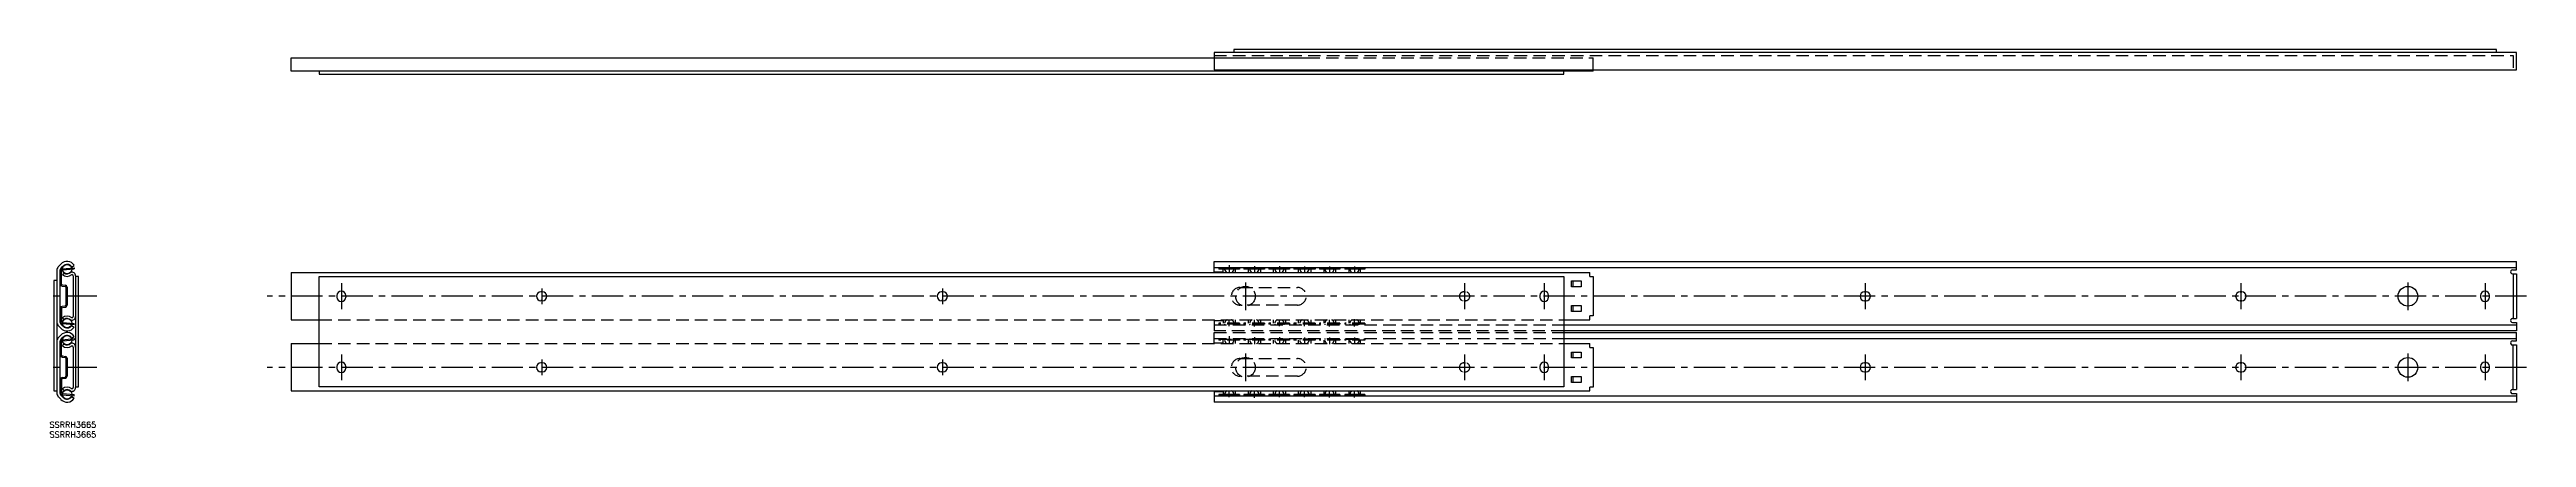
# Model space of a CAD drawing. Extents: x 0 to 1256, y -8 to 189.
import ezdxf

# ---------------------------------------------------------------- set-up
doc = ezdxf.new("R2010")
doc.units = 0
doc.header["$LTSCALE"] = 0.5
doc.linetypes.add('CENTER', pattern=[50.8, 31.75, -6.35, 6.35, -6.35])
doc.linetypes.add('DASHED', pattern=[19.05, 12.7, -6.35])
for name, color, linetype in [('MSM_CENTER', 1, 'CENTER'), ('MSM_CONTINUOUS', 7, 'CONTINUOUS'), ('MSM_DASHED', 4, 'DASHED'), ('MSM_PART_NUMBER', 7, 'CONTINUOUS')]:
    doc.layers.add(name, color=color, linetype=linetype)
doc.styles.get("Standard").update_dxf_attribs({"font": 'txt.shx', "height": 3, "bigfont": 'bigfont.shx'})

# ---------------------------------------------------------------- blocks, each defined once
blk = doc.blocks.new('*U11')
at = {"layer": 'MSM_PART_NUMBER'}
blk.add_text('SSRRH3665', height=3, dxfattribs=at).set_placement((0, -3))
blk = doc.blocks.new('*U12')
at = {"layer": 'MSM_PART_NUMBER'}
blk.add_text('SSRRH3665', height=3, dxfattribs=at).set_placement((0, -8))

msp = doc.modelspace()

# ---------------------------------------------------------------- linework, layer by layer
at = {"layer": 'MSM_CENTER'}
for p, q in [((598.3, 79.5), (598.3, 75.5)), ((611, 79), (611, 75.5)), ((623.7, 79), (623.7, 75.5)), ((636.4, 78.8), (636.4, 75.5)), ((649.1, 78.8), (649.1, 75.5)), ((661.8, 78.8), (661.8, 75.5)), ((24, 63.7), (0, 63.7)), ((1256.1, 63.7), (110.4, 63.7)), ((148, 70.3), (148, 57.2)), ((249.6, 67.7), (249.6, 59.7)), ((452.8, 67.7), (452.8, 59.7)), ((606.5, 70.7), (606.5, 56.7)), ((717.6, 70.3), (717.6, 57.2)), ((758, 70.3), (758, 57.2)), ((920.8, 70.3), (920.8, 57.2)), ((1111.3, 70.3), (1111.3, 57.2)), ((1196, 70.7), (1196, 56.7)), ((1235.1, 70.3), (1235.1, 57.2)), ((598.3, 48.5), (598.3, 51.7)), ((611, 48.3), (611, 51.7)), ((623.7, 48.5), (623.7, 51.7)), ((636.4, 48.6), (636.4, 51.7)), ((649.1, 48.4), (649.1, 51.7)), ((661.8, 48.4), (661.8, 52)), ((598.3, 43.4), (598.3, 39.4)), ((611, 42.9), (611, 39.4)), ((623.7, 42.9), (623.7, 39.4)), ((636.4, 42.7), (636.4, 39.4)), ((649.1, 42.7), (649.1, 39.4)), ((661.8, 42.7), (661.8, 39.4)), ((24, 27.6), (0, 27.6)), ((1256.1, 27.6), (110.4, 27.6)), ((148, 34.2), (148, 21.1)), ((249.6, 31.6), (249.6, 23.6)), ((452.8, 31.6), (452.8, 23.6)), ((606.5, 34.6), (606.5, 20.6)), ((717.6, 34.2), (717.6, 21.1)), ((758, 34.2), (758, 21.1)), ((920.8, 34.2), (920.8, 21.1)), ((1111.3, 34.2), (1111.3, 21.1)), ((1196, 34.6), (1196, 20.6)), ((1235.1, 34.2), (1235.1, 21.1)), ((598.3, 12.4), (598.3, 15.6)), ((611, 12.2), (611, 15.6)), ((623.7, 12.4), (623.7, 15.6)), ((636.4, 12.5), (636.4, 15.6)), ((649.1, 12.3), (649.1, 15.6)), ((661.8, 12.3), (661.8, 15.9))]:
    msp.add_line(p, q, dxfattribs=at)
at = {"layer": 'MSM_CONTINUOUS'}
for p, q in [((1241, 189), (600.6, 189)), ((600.6, 189), (600.6, 187.5)), ((1241, 187.5), (1241, 189)), ((122.6, 177.9), (122.6, 184.8)), ((122.6, 184.8), (640.6, 184.8)), ((782.8, 177.9), (122.6, 177.9)), ((767.9, 177.9), (136.8, 177.9)), ((136.8, 177.9), (136.8, 176.4)), ((136.8, 176.4), (767.9, 176.4)), ((1251, 187.5), (590.6, 187.5)), ((590.6, 187.5), (590.6, 178.7)), ((590.6, 178.7), (1251, 178.7)), ((767.9, 176.4), (767.9, 177.9)), ((782.8, 177.9), (782.8, 178.7)), ((1251, 178.7), (1251, 187.5)), ((3.7, 76.8), (3.7, 14.6)), ((4.4, 78.6), (5.7, 80)), ((5.2, 76.2), (5.2, 51.3)), ((5.5, 69.9), (5.5, 76.7)), ((5.9, 78), (6.8, 79)), ((6.1, 69.9), (6.1, 76.7)), ((6.4, 77.7), (12.5, 78.2)), ((6.5, 77.1), (12.5, 77.6)), ((6.5, 74.7), (7.5, 75.5)), ((11.2, 78.5), (12.5, 79.4)), ((12.5, 78.2), (12.5, 77.6)), ((122.6, 75.7), (781.2, 75.7)), ((122.6, 75.7), (122.6, 51.7)), ((590.6, 81.4), (1251, 81.4)), ((590.6, 75.7), (590.6, 81.4)), ((590.6, 78.3), (1251, 78.3)), ((590.6, 76.1), (595.1, 76.1)), ((593, 78), (603.5, 78)), ((593, 78), (593, 77.5)), ((603.5, 77.5), (593, 77.5)), ((595.1, 75.7), (595.1, 77.5)), ((601.5, 75.7), (601.5, 77.5)), ((603.5, 78), (603.5, 77.5)), ((605.7, 78), (616.2, 78)), ((605.7, 78), (605.7, 77.5)), ((616.2, 77.5), (605.7, 77.5)), ((607.8, 77.5), (607.8, 75.7)), ((614.2, 75.7), (614.2, 77.5)), ((616.2, 78), (616.2, 77.5)), ((628.9, 78), (618.4, 78)), ((618.4, 78), (618.4, 77.5)), ((628.9, 77.5), (618.4, 77.5)), ((620.5, 77.5), (620.5, 75.7)), ((626.9, 75.7), (626.9, 77.5)), ((628.9, 78), (628.9, 77.5)), ((641.9, 78), (631.1, 78)), ((631.1, 78), (631.1, 77.5)), ((641.9, 77.5), (631.1, 77.5)), ((633.2, 77.5), (633.2, 75.7)), ((639.8, 75.7), (639.8, 77.5)), ((641.9, 78), (641.9, 77.5)), ((644.1, 78), (654.3, 78)), ((644.1, 78), (644.1, 77.5)), ((654.3, 77.5), (644.1, 77.5)), ((646.2, 77.5), (646.2, 75.7)), ((652.3, 75.7), (652.3, 77.5)), ((654.3, 78), (654.3, 77.5)), ((656.8, 78), (667, 78)), ((656.8, 78), (656.8, 77.5)), ((667, 77.5), (656.8, 77.5)), ((658.9, 77.5), (658.9, 75.7)), ((664.7, 77.5), (664.7, 75.7)), ((667, 78), (667, 77.5)), ((781.2, 73.8), (781.2, 75.7)), ((1249, 77.1), (1251, 77.1)), ((1251, 77.1), (1251, 81.4)), ((3.7, 71.7), (2.2, 71.7)), ((2.2, 71.7), (2.2, 15.7)), ((3.7, 63.7), (3.7, 53.5)), ((6.4, 68.9), (8, 68.7)), ((6.5, 69.5), (8.1, 69.3)), ((8.3, 68.3), (8.3, 59.2)), ((8.9, 68.3), (8.9, 59.2)), ((12, 74), (12, 53.5)), ((13.2, 74), (13.2, 17.7)), ((14.7, 73.7), (13.2, 73.7)), ((13.2, 63.7), (13.2, 53.5)), ((14.7, 17.7), (14.7, 73.7)), ((136.8, 17.7), (136.8, 73.7)), ((136.8, 73.7), (767.9, 73.7)), ((145.7, 64.1), (145.7, 63.3)), ((150.2, 64.1), (150.2, 63.3)), ((250, 66), (249.2, 66)), ((453.2, 66), (452.4, 66)), ((755.7, 64.1), (755.7, 63.3)), ((760.2, 63.3), (760.2, 64.1)), ((767.9, 73.7), (767.9, 17.7)), ((771.8, 71.5), (776.8, 71.5)), ((771.8, 68.5), (771.8, 71.5)), ((776.8, 68.5), (771.8, 68.5)), ((772.5, 71.5), (772.5, 68.5)), ((776.8, 71.5), (776.8, 68.5)), ((781.2, 73.8), (782.8, 73.8)), ((782.8, 73.8), (782.8, 53.7)), ((920.4, 66), (921.2, 66)), ((1110.9, 66), (1111.7, 66)), ((1232.8, 64.1), (1232.8, 63.3)), ((1237.3, 63.3), (1237.3, 64.1)), ((1249, 75.1), (1251, 75.1)), ((1249.4, 75.1), (1249.4, 52.4)), ((1251, 75.1), (1251, 52.4)), ((5.5, 57.6), (5.5, 50.8)), ((6.1, 57.6), (6.1, 50.8)), ((6.4, 58.6), (8, 58.8)), ((6.5, 58), (8.1, 58.2)), ((6.5, 52.8), (7.5, 51.9)), ((6.5, 50.4), (12.5, 49.8)), ((122.6, 51.7), (136.8, 51.7)), ((250, 61.5), (249.2, 61.5)), ((453.2, 61.5), (452.4, 61.5)), ((767.9, 51.8), (781.2, 51.8)), ((771.8, 59), (776.8, 59)), ((771.8, 56), (771.8, 59)), ((776.8, 56), (771.8, 56)), ((772.5, 59), (772.5, 56)), ((776.8, 59), (776.8, 56)), ((781.2, 51.8), (781.2, 53.7)), ((782.8, 53.7), (781.2, 53.7)), ((920.4, 61.5), (921.2, 61.5)), ((1110.9, 61.5), (1111.7, 61.5)), ((1249, 52.4), (1251, 52.4)), ((1249, 50.4), (1251, 50.4)), ((1251, 50.4), (1251, 46.1)), ((4.4, 48.8), (5.7, 47.5)), ((4.4, 42.6), (5.7, 43.9)), ((5.2, 40.1), (5.2, 15.2)), ((5.5, 33.8), (5.5, 40.6)), ((5.9, 49.4), (6.8, 48.5)), ((5.9, 42), (6.8, 42.9)), ((6.1, 33.8), (6.1, 40.6)), ((6.4, 49.8), (12.5, 49.3)), ((6.4, 41.6), (12.5, 42.2)), ((6.5, 41), (12.5, 41.6)), ((6.5, 38.6), (7.5, 39.5)), ((11.2, 48.9), (12.5, 48.1)), ((11.2, 42.5), (12.5, 43.3)), ((12, 37.9), (12, 17.4)), ((12.5, 49.2), (12.5, 49.8)), ((12.5, 42.2), (12.5, 41.6)), ((122.6, 39.7), (136.8, 39.7)), ((122.6, 39.7), (122.6, 15.7)), ((767.9, 49.2), (1251, 49.2)), ((1251, 46.1), (767.9, 46.1)), ((767.9, 45.3), (1251, 45.3)), ((767.9, 42.2), (1251, 42.2)), ((767.9, 39.7), (781.2, 39.7)), ((781.2, 37.7), (781.2, 39.7)), ((781.2, 37.7), (782.8, 37.7)), ((782.8, 37.7), (782.8, 17.6)), ((1249, 41), (1251, 41)), ((1249, 39), (1251, 39)), ((1249.4, 16.3), (1249.4, 39)), ((1251, 41), (1251, 45.3)), ((1251, 39), (1251, 16.3)), ((3.7, 27.7), (3.7, 17.4)), ((6.4, 32.8), (8, 32.6)), ((6.5, 33.4), (8.1, 33.2)), ((8.3, 32.2), (8.3, 23.1)), ((8.9, 32.2), (8.9, 23.1)), ((13.2, 27.7), (13.2, 17.4)), ((145.7, 28), (145.7, 27.2)), ((150.2, 28), (150.2, 27.2)), ((250, 29.9), (249.2, 29.9)), ((250, 25.4), (249.2, 25.4)), ((453.2, 29.9), (452.4, 29.9)), ((453.2, 25.4), (452.4, 25.4)), ((755.7, 28), (755.7, 27.2)), ((760.2, 27.2), (760.2, 28)), ((771.8, 35.4), (776.8, 35.4)), ((771.8, 32.4), (771.8, 35.4)), ((776.8, 32.4), (771.8, 32.4)), ((772.5, 35.4), (772.5, 32.4)), ((776.8, 35.4), (776.8, 32.4)), ((920.4, 29.9), (921.2, 29.9)), ((920.4, 25.4), (921.2, 25.4)), ((1110.9, 29.9), (1111.7, 29.9)), ((1110.9, 25.4), (1111.7, 25.4)), ((1232.8, 28), (1232.8, 27.2)), ((1237.3, 27.2), (1237.3, 28)), ((2.2, 15.7), (3.7, 15.7)), ((4.4, 12.8), (5.7, 11.4)), ((5.5, 21.5), (5.5, 14.7)), ((5.9, 13.4), (6.8, 12.4)), ((6.1, 21.5), (6.1, 14.7)), ((6.4, 22.5), (8, 22.7)), ((6.4, 13.7), (12.5, 13.2)), ((6.5, 21.9), (8.1, 22.1)), ((6.5, 16.7), (7.5, 15.9)), ((6.5, 14.3), (12.5, 13.8)), ((11.2, 12.9), (12.5, 12)), ((12.5, 13.2), (12.5, 13.8)), ((13.2, 17.7), (14.7, 17.7)), ((122.6, 15.7), (781.2, 15.7)), ((767.9, 17.7), (136.8, 17.7)), ((590.6, 15.7), (590.6, 10)), ((590.6, 15.3), (595.1, 15.3)), ((590.6, 13.1), (1251, 13.1)), ((593, 13.9), (593, 13.4)), ((603.5, 13.9), (593, 13.9)), ((603.5, 13.4), (593, 13.4)), ((595.1, 15.7), (595.1, 13.9)), ((601.5, 13.9), (601.5, 15.7)), ((603.5, 13.9), (603.5, 13.4)), ((605.7, 13.9), (605.7, 13.4)), ((616.2, 13.9), (605.7, 13.9)), ((616.2, 13.4), (605.7, 13.4)), ((607.8, 15.7), (607.8, 13.9)), ((614.2, 13.9), (614.2, 15.7)), ((616.2, 13.9), (616.2, 13.4)), ((618.4, 13.9), (618.4, 13.4)), ((628.9, 13.9), (618.4, 13.9)), ((628.9, 13.4), (618.4, 13.4)), ((620.5, 15.7), (620.5, 13.9)), ((626.9, 13.9), (626.9, 15.7)), ((628.9, 13.9), (628.9, 13.4)), ((631.1, 13.9), (631.1, 13.4)), ((641.9, 13.9), (631.1, 13.9)), ((641.9, 13.4), (631.1, 13.4)), ((633.2, 15.7), (633.2, 13.9)), ((639.8, 13.9), (639.8, 15.7)), ((641.9, 13.9), (641.9, 13.4)), ((644.1, 13.9), (644.1, 13.4)), ((654.3, 13.9), (644.1, 13.9)), ((654.3, 13.4), (644.1, 13.4)), ((646.2, 15.7), (646.2, 13.9)), ((652.3, 13.9), (652.3, 15.7)), ((654.3, 13.9), (654.3, 13.4)), ((656.8, 13.9), (656.8, 13.4)), ((667, 13.9), (656.8, 13.9)), ((667, 13.4), (656.8, 13.4)), ((658.9, 15.7), (658.9, 13.9)), ((664.7, 15.7), (664.7, 13.9)), ((667, 13.9), (667, 13.4)), ((771.8, 22.9), (776.8, 22.9)), ((771.8, 19.9), (771.8, 22.9)), ((776.8, 19.9), (771.8, 19.9)), ((772.5, 22.9), (772.5, 19.9)), ((776.8, 22.9), (776.8, 19.9)), ((781.2, 15.7), (781.2, 17.6)), ((782.8, 17.6), (781.2, 17.6)), ((1249, 16.3), (1251, 16.3)), ((1249, 14.3), (1251, 14.3)), ((1251, 14.3), (1251, 10)), ((1251, 10), (590.6, 10))]:
    msp.add_line(p, q, dxfattribs=at)
for centre, radius in [((8.9, 77.5), 2.38), ((1196, 63.7), 5), ((8.9, 50), 2.38), ((8.9, 41.4), 2.38), ((1196, 27.6), 5), ((8.9, 13.9), 2.38)]:
    msp.add_circle(centre, radius, dxfattribs=at)
for centre, radius, start, end in [((6.5, 76.8), 2.79, 137.2012, 179.9998), ((8, 76.2), 2.79, 137.1964, 180.0047), ((6.5, 76.7), 1, 95.3513, 179.9995), ((8.9, 77.1), 4.32, 33.0721, 137.1988), ((6.5, 76.7), 0.4, 95.3574, 179.9987), ((8.9, 77.1), 2.8, 31.6497, 137.2015), ((8.9, 77.5), 2.41, 233.9299, 319.4979), ((11.2, 74), 2, 0, 104.1079), ((598.3, 77.8), 2.4, 168.2886, 176.9536), ((598.3, 77.8), 2.4, 188.9277, 240.8741), ((598.3, 77.8), 2.4, 299.1262, 351.0723), ((598.3, 77.8), 2.4, 3.0464, 11.7114), ((611, 77.8), 2.4, 168.2886, 176.9536), ((611, 77.8), 2.4, 188.9277, 240.8727), ((611, 77.8), 2.4, 299.1276, 351.0723), ((611, 77.8), 2.4, 3.0464, 11.7114), ((623.7, 77.8), 2.4, 168.2886, 176.9536), ((623.7, 77.8), 2.4, 188.9277, 240.8713), ((623.7, 77.8), 2.4, 299.129, 351.0723), ((623.7, 77.8), 2.4, 3.0464, 11.7114), ((636.4, 77.8), 2.4, 168.2886, 176.9536), ((636.4, 77.8), 2.4, 188.9277, 240.8699), ((636.4, 77.8), 2.4, 299.1304, 351.0723), ((636.4, 77.8), 2.4, 3.0464, 11.7114), ((649.1, 77.8), 2.4, 168.2886, 176.9536), ((649.1, 77.8), 2.4, 188.9277, 240.8685), ((649.1, 77.8), 2.4, 299.1318, 351.0723), ((649.1, 77.8), 2.4, 3.0464, 11.7114), ((661.8, 77.8), 2.4, 168.2886, 176.9536), ((661.8, 77.8), 2.4, 188.9277, 240.8671), ((661.8, 77.8), 2.4, 299.1332, 351.0723), ((661.8, 77.8), 2.4, 3.0464, 11.7114), ((1249, 76.1), 1, 86.1219, 273.8781), ((6.5, 69.9), 1, 180, 261.874), ((6.5, 69.9), 0.4, 179.9987, 261.8926), ((8.9, 77.5), 3.68, 229.5022, 310.9179), ((7.9, 68.3), 0.4, 0.0013, 81.893), ((7.9, 68.3), 1, 0, 81.8732), ((11.2, 74), 0.73, 0.0148, 82.8959), ((148, 64.1), 2.25, 0, 180), ((148, 63.3), 2.25, 180, 0), ((249.2, 63.7), 2.25, 90, 270), ((250, 63.7), 2.25, 270, 90), ((452.4, 63.7), 2.25, 90, 270), ((453.2, 63.7), 2.25, 270, 90), ((758, 64.1), 2.25, 0, 180), ((758, 63.3), 2.25, 180, 0), ((920.4, 63.7), 2.25, 90, 270), ((921.2, 63.7), 2.25, 270, 90), ((1110.9, 63.7), 2.25, 90, 270), ((1111.7, 63.7), 2.25, 270, 90), ((1235.1, 64.1), 2.25, 0, 180), ((1235.1, 63.3), 2.25, 180, 0), ((6.5, 50.7), 2.79, 180, 222.8005), ((8, 51.3), 2.79, 180, 222.8006), ((6.5, 57.6), 1, 98.126, 179.9995), ((6.5, 50.8), 1, 180, 264.6491), ((6.5, 57.6), 0.4, 98.1052, 179.9987), ((6.5, 50.8), 0.4, 179.9987, 264.6401), ((8.9, 50), 3.68, 49.0811, 130.4979), ((8.9, 50), 2.41, 40.5045, 126.0686), ((7.9, 59.2), 0.4, 278.1054, 0.0013), ((7.9, 59.2), 1, 278.1263, 0.0005), ((11.2, 53.5), 2, 255.8897, 0.0003), ((11.2, 53.5), 0.73, 277.1083, 0.0007), ((1249, 51.4), 1, 86.1219, 273.8781), ((6.5, 40.7), 2.79, 137.2012, 179.9998), ((8, 40.1), 2.79, 137.1964, 180.0047), ((6.5, 40.6), 1, 95.3513, 179.9995), ((8.9, 50.4), 4.32, 222.8007, 326.9282), ((8.9, 41), 4.32, 33.0721, 137.1988), ((6.5, 40.6), 0.4, 95.3574, 179.9987), ((8.9, 41.4), 3.68, 229.5022, 310.9179), ((8.9, 50.4), 2.8, 222.7998, 328.3522), ((8.9, 41), 2.8, 31.6497, 137.2015), ((8.9, 41.4), 2.41, 233.9299, 319.4979), ((11.2, 37.9), 2, 0, 104.1079), ((11.2, 37.9), 0.73, 0.0148, 82.8959), ((1249, 40), 1, 86.1219, 273.8781), ((6.5, 33.8), 1, 180, 261.874), ((6.5, 33.8), 0.4, 179.9987, 261.8926), ((7.9, 32.2), 0.4, 0.0013, 81.893), ((7.9, 32.2), 1, 0, 81.8732), ((148, 28), 2.25, 0, 180), ((148, 27.2), 2.25, 180, 0), ((249.2, 27.6), 2.25, 90, 270), ((250, 27.6), 2.25, 270, 90), ((452.4, 27.6), 2.25, 90, 270), ((453.2, 27.6), 2.25, 270, 90), ((758, 28), 2.25, 0, 180), ((758, 27.2), 2.25, 180, 0), ((920.4, 27.6), 2.25, 90, 270), ((921.2, 27.6), 2.25, 270, 90), ((1110.9, 27.6), 2.25, 90, 270), ((1111.7, 27.6), 2.25, 270, 90), ((1235.1, 28), 2.25, 0, 180), ((1235.1, 27.2), 2.25, 180, 0), ((6.5, 14.6), 2.79, 180, 222.8005), ((8, 15.2), 2.79, 180, 222.8006), ((6.5, 21.5), 1, 98.126, 179.9995), ((6.5, 14.7), 1, 180, 264.6491), ((6.5, 21.5), 0.4, 98.1052, 179.9987), ((6.5, 14.7), 0.4, 179.9987, 264.6401), ((8.9, 13.9), 3.68, 49.0811, 130.4979), ((8.9, 14.3), 2.8, 222.7998, 328.3522), ((8.9, 13.9), 2.41, 40.5045, 126.0686), ((7.9, 23.1), 0.4, 278.1054, 0.0013), ((7.9, 23.1), 1, 278.1263, 0.0005), ((11.2, 17.4), 2, 255.8897, 0.0003), ((11.2, 17.4), 0.73, 277.1083, 0.0007), ((598.3, 13.6), 2.4, 119.1664, 171.0723), ((598.3, 13.6), 2.4, 183.0465, 191.7834), ((598.3, 13.6), 2.4, 8.9277, 60.8339), ((598.3, 13.6), 2.4, 348.2166, 356.9535), ((611, 13.6), 2.4, 119.165, 171.0723), ((611, 13.6), 2.4, 183.0465, 191.7834), ((611, 13.6), 2.4, 8.9277, 60.8352), ((611, 13.6), 2.4, 348.2166, 356.9535), ((623.7, 13.6), 2.4, 119.1636, 171.0723), ((623.7, 13.6), 2.4, 183.0465, 191.7834), ((623.7, 13.6), 2.4, 8.9277, 60.8366), ((623.7, 13.6), 2.4, 348.2166, 356.9535), ((636.4, 13.6), 2.4, 119.1622, 171.0723), ((636.4, 13.6), 2.4, 183.0465, 191.7834), ((636.4, 13.6), 2.4, 8.9277, 60.838), ((636.4, 13.6), 2.4, 348.2166, 356.9535), ((649.1, 13.6), 2.4, 119.1608, 171.0723), ((649.1, 13.6), 2.4, 183.0465, 191.7834), ((649.1, 13.6), 2.4, 8.9277, 60.8394), ((649.1, 13.6), 2.4, 348.2166, 356.9535), ((661.8, 13.6), 2.4, 119.1594, 171.0723), ((661.8, 13.6), 2.4, 183.0465, 191.7834), ((661.8, 13.6), 2.4, 8.9277, 60.8408), ((661.8, 13.6), 2.4, 348.2166, 356.9535), ((1249, 15.3), 1, 86.1219, 273.8781), ((8.9, 14.3), 4.32, 222.8007, 326.9282)]:
    msp.add_arc(centre, radius, start, end, dxfattribs=at)
at = {"layer": 'MSM_DASHED'}
for p, q in [((590.2, 184.8), (782.8, 184.8)), ((590.6, 186), (1249.4, 186)), ((782.8, 178.7), (782.8, 184.8)), ((1249.4, 186), (1249.4, 178.7)), ((603.8, 68.2), (632.8, 68.2)), ((717.2, 66), (718, 66)), ((136.8, 51.7), (767.9, 51.8)), ((590.6, 51.8), (590.6, 46.1)), ((590.6, 51.4), (595.1, 51.4)), ((595.1, 51.8), (595.1, 50)), ((601.5, 50), (601.5, 51.8)), ((632.8, 59.2), (603.8, 59.2)), ((607.8, 51.8), (607.8, 50)), ((614.2, 50), (614.2, 51.8)), ((620.5, 51.8), (620.5, 50)), ((626.9, 50), (626.9, 51.8)), ((633.2, 51.8), (633.2, 50)), ((639.8, 50), (639.8, 51.8)), ((646.2, 51.8), (646.2, 50)), ((652.3, 50), (652.3, 51.8)), ((658.9, 51.8), (658.9, 50)), ((664.7, 51.8), (664.7, 50)), ((717.2, 61.5), (718, 61.5)), ((136.8, 39.7), (767.9, 39.7)), ((590.6, 49.2), (767.9, 49.2)), ((767.9, 46.1), (590.6, 46.1)), ((590.6, 45.3), (767.9, 45.3)), ((590.6, 39.7), (590.6, 45.3)), ((590.6, 42.2), (767.9, 42.2)), ((590.6, 40), (595.1, 40)), ((593, 50), (593, 49.5)), ((603.5, 50), (593, 50)), ((603.5, 49.5), (593, 49.5)), ((593, 41.9), (603.5, 41.9)), ((593, 41.9), (593, 41.4)), ((603.5, 41.4), (593, 41.4)), ((595.1, 39.7), (595.1, 41.4)), ((601.5, 39.7), (601.5, 41.4)), ((603.5, 50), (603.5, 49.5)), ((603.5, 41.9), (603.5, 41.4)), ((605.7, 50), (605.7, 49.5)), ((616.2, 50), (605.7, 50)), ((616.2, 49.5), (605.7, 49.5)), ((605.7, 41.9), (616.2, 41.9)), ((605.7, 41.9), (605.7, 41.4)), ((616.2, 41.4), (605.7, 41.4)), ((607.8, 41.4), (607.8, 39.7)), ((614.2, 39.7), (614.2, 41.4)), ((616.2, 50), (616.2, 49.5)), ((616.2, 41.9), (616.2, 41.4)), ((618.4, 50), (618.4, 49.5)), ((628.9, 50), (618.4, 50)), ((628.9, 49.5), (618.4, 49.5)), ((628.9, 41.9), (618.4, 41.9)), ((618.4, 41.9), (618.4, 41.4)), ((628.9, 41.4), (618.4, 41.4)), ((620.5, 41.4), (620.5, 39.7)), ((626.9, 39.7), (626.9, 41.4)), ((628.9, 50), (628.9, 49.5)), ((628.9, 41.9), (628.9, 41.4)), ((631.1, 50), (631.1, 49.5)), ((641.9, 50), (631.1, 50)), ((641.9, 49.5), (631.1, 49.5)), ((641.9, 41.9), (631.1, 41.9)), ((631.1, 41.9), (631.1, 41.4)), ((641.9, 41.4), (631.1, 41.4)), ((633.2, 41.4), (633.2, 39.7)), ((639.8, 39.7), (639.8, 41.4)), ((641.9, 50), (641.9, 49.5)), ((641.9, 41.9), (641.9, 41.4)), ((644.1, 50), (644.1, 49.5)), ((654.3, 50), (644.1, 50)), ((654.3, 49.5), (644.1, 49.5)), ((654.3, 41.9), (644.1, 41.9)), ((644.1, 41.9), (644.1, 41.4)), ((654.3, 41.4), (644.1, 41.4)), ((646.2, 41.4), (646.2, 39.7)), ((652.3, 39.7), (652.3, 41.4)), ((654.3, 50), (654.3, 49.5)), ((654.3, 41.9), (654.3, 41.4)), ((656.8, 50), (656.8, 49.5)), ((667, 50), (656.8, 50)), ((667, 49.5), (656.8, 49.5)), ((656.8, 41.9), (667, 41.9)), ((656.8, 41.9), (656.8, 41.4)), ((667, 41.4), (656.8, 41.4)), ((658.9, 41.4), (658.9, 39.7)), ((664.7, 41.4), (664.7, 39.7)), ((667, 50), (667, 49.5)), ((667, 41.9), (667, 41.4)), ((603.8, 32.1), (632.8, 32.1)), ((717.2, 29.9), (718, 29.9)), ((717.2, 25.4), (718, 25.4)), ((632.8, 23.1), (603.8, 23.1))]:
    msp.add_line(p, q, dxfattribs=at)
for centre in [(606.5, 63.7), (606.5, 27.6)]:
    msp.add_circle(centre, 5, dxfattribs=at)
for centre, radius, start, end in [((603.8, 63.7), 4.5, 90, 270), ((632.8, 63.7), 4.5, 270, 90), ((717.2, 63.7), 2.25, 90, 270), ((718, 63.7), 2.25, 270, 90), ((598.3, 49.7), 2.4, 119.1658, 171.0723), ((598.3, 49.7), 2.4, 8.9277, 60.8345), ((611, 49.7), 2.4, 119.1643, 171.0723), ((611, 49.7), 2.4, 8.9277, 60.836), ((623.7, 49.7), 2.4, 119.1629, 171.0723), ((623.7, 49.7), 2.4, 8.9277, 60.8374), ((636.4, 49.7), 2.4, 119.1614, 171.0723), ((636.4, 49.7), 2.4, 8.9277, 60.8389), ((649.1, 49.7), 2.4, 119.1599, 171.0723), ((649.1, 49.7), 2.4, 8.9277, 60.8403), ((661.8, 49.7), 2.4, 119.1585, 171.0723), ((661.8, 49.7), 2.4, 8.9277, 60.8418), ((598.3, 49.7), 2.4, 183.0465, 191.7834), ((598.3, 41.7), 2.4, 168.2886, 176.9536), ((598.3, 41.7), 2.4, 188.9277, 240.8734), ((598.3, 41.7), 2.4, 299.1269, 351.0723), ((598.3, 49.7), 2.4, 348.2166, 356.9535), ((598.3, 41.7), 2.4, 3.0464, 11.7114), ((611, 49.7), 2.4, 183.0465, 191.7834), ((611, 41.7), 2.4, 168.2886, 176.9536), ((611, 41.7), 2.4, 188.9277, 240.872), ((611, 41.7), 2.4, 299.1283, 351.0723), ((611, 49.7), 2.4, 348.2166, 356.9535), ((611, 41.7), 2.4, 3.0464, 11.7114), ((623.7, 49.7), 2.4, 183.0465, 191.7834), ((623.7, 41.7), 2.4, 168.2886, 176.9536), ((623.7, 41.7), 2.4, 188.9277, 240.8705), ((623.7, 41.7), 2.4, 299.1298, 351.0723), ((623.7, 49.7), 2.4, 348.2166, 356.9535), ((623.7, 41.7), 2.4, 3.0464, 11.7114), ((636.4, 49.7), 2.4, 183.0465, 191.7834), ((636.4, 41.7), 2.4, 168.2886, 176.9536), ((636.4, 41.7), 2.4, 188.9277, 240.869), ((636.4, 41.7), 2.4, 299.1312, 351.0723), ((636.4, 49.7), 2.4, 348.2166, 356.9535), ((636.4, 41.7), 2.4, 3.0464, 11.7114), ((649.1, 49.7), 2.4, 183.0465, 191.7834), ((649.1, 41.7), 2.4, 168.2886, 176.9536), ((649.1, 41.7), 2.4, 188.9277, 240.8676), ((649.1, 41.7), 2.4, 299.1327, 351.0723), ((649.1, 49.7), 2.4, 348.2166, 356.9535), ((649.1, 41.7), 2.4, 3.0464, 11.7114), ((661.8, 49.7), 2.4, 183.0465, 191.7834), ((661.8, 41.7), 2.4, 168.2886, 176.9536), ((661.8, 41.7), 2.4, 188.9277, 240.8661), ((661.8, 41.7), 2.4, 299.1341, 351.0723), ((661.8, 49.7), 2.4, 348.2166, 356.9535), ((661.8, 41.7), 2.4, 3.0464, 11.7114), ((603.8, 27.6), 4.5, 90, 270), ((632.8, 27.6), 4.5, 270, 90), ((717.2, 27.6), 2.25, 90, 270), ((718, 27.6), 2.25, 270, 90)]:
    msp.add_arc(centre, radius, start, end, dxfattribs=at)

# ---------------------------------------------------------------- block references
at = {"layer": 'MSM_CONTINUOUS'}
for name in ['*U11', '*U12']:
    msp.add_blockref(name, (0, 0), dxfattribs=at)

doc.saveas('drawing.dxf')
